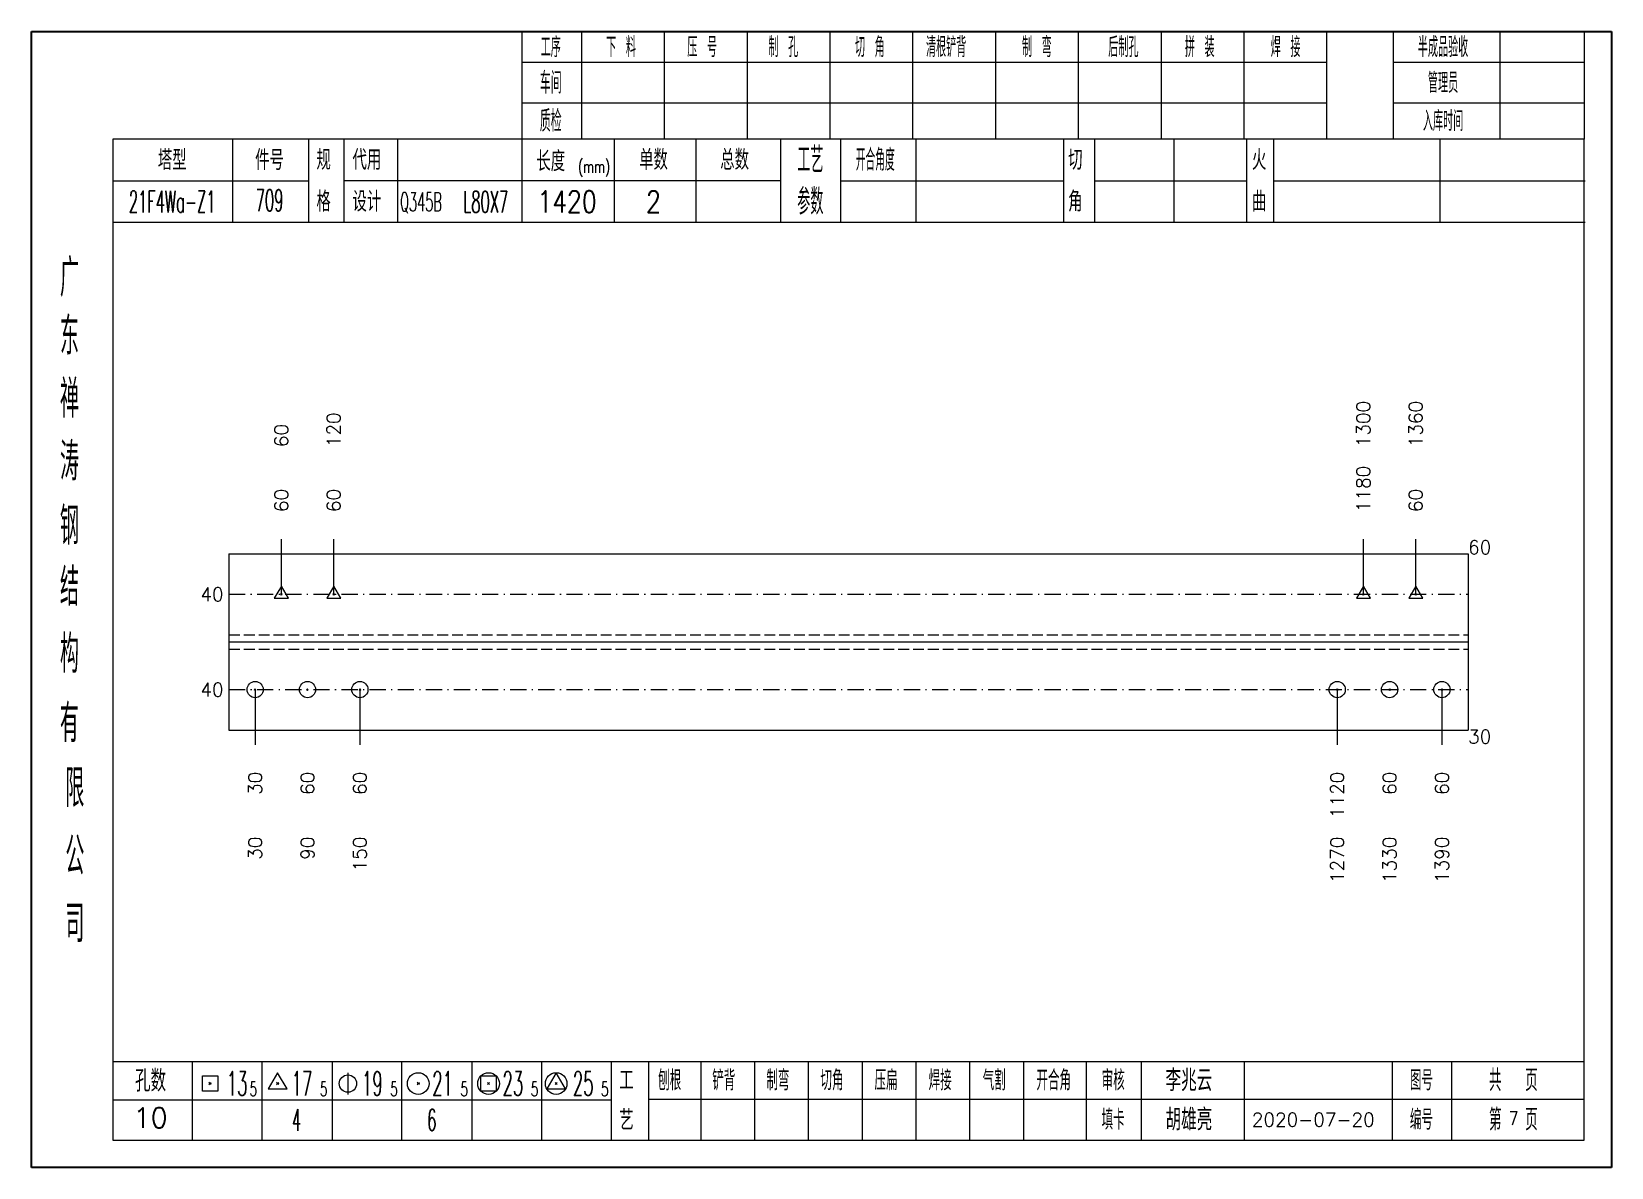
# Model space of a CAD drawing. Extents: x 1310 to 15542, y -76 to 8381.
# Drawn here: x 3389.2 to 3681.3, y 1943.8 to 2153.8 of the extents above; entities that cross this region are included whole.
import ezdxf
from ezdxf.enums import TextEntityAlignment as Align

# ---------------------------------------------------------------- set-up
doc = ezdxf.new("R2010")
doc.units = 0
doc.header["$MEASUREMENT"] = 0
doc.linetypes.add('一点画线', pattern=[5.2, 3, -1, 0.2, -1])
doc.linetypes.add('虚线', pattern=[2.75, 2, -0.75])
doc.layers.get('0').update_dxf_attribs({"linetype": 'CONTINUOUS', "lineweight": 25})
for name, color, linetype, lineweight in [('1', 7, 'CONTINUOUS', 25), ('4', 7, 'CONTINUOUS', 25), ('5', 7, 'CONTINUOUS', 25)]:
    doc.layers.add(name, color=color, linetype=linetype, lineweight=lineweight)
doc.styles.get("Standard").update_dxf_attribs({"font": 'simplex.shx', "width": 0.7, "height": 3, "bigfont": 'gbhzfs.shx'})

msp = doc.modelspace()

# ---------------------------------------------------------------- texts
at = {"color": 7, "linetype": 'Continuous', "lineweight": 13}
for s, p in [('120', (3445.065, 2076.974)), ('1300', (3635.469, 2076.974)), ('1360', (3645.15, 2076.974)), ('60', (3435.383, 2076.974))]:
    msp.add_text(s, height=2.5, rotation=90, dxfattribs=at).set_placement(p, align=Align.MIDDLE_LEFT)
at = {"color": 8, "linetype": 'Continuous', "lineweight": 9}
for s, p in [('1180', (3635.469, 2064.974)), ('60', (3435.383, 2064.974)), ('60', (3445.065, 2064.974)), ('60', (3645.15, 2064.974))]:
    msp.add_text(s, height=2.5, rotation=90, dxfattribs=at).set_placement(p, align=Align.MIDDLE_LEFT)
at = {"color": 7, "linetype": 'Continuous', "lineweight": 13}
msp.add_text('60', height=2.5, dxfattribs=at).set_placement((3654.832, 2058.474), align=Align.MIDDLE_LEFT)
for p in [(3424.702, 2049.787), (3424.702, 2032.162)]:
    msp.add_text('40', height=2.5, dxfattribs=at).set_placement(p, align=Align.MIDDLE_RIGHT)
at = {"layer": '1', "color": 7, "linetype": 'Continuous', "lineweight": 13}
msp.add_text('30', height=2.5, dxfattribs=at).set_placement((3654.832, 2023.474), align=Align.MIDDLE_LEFT)
at = {"layer": '1', "color": 8, "linetype": 'Continuous', "lineweight": 9}
for s, p in [('30', (3430.542, 2016.974)), ('60', (3440.224, 2016.974)), ('60', (3449.906, 2016.974)), ('1120', (3630.628, 2016.974)), ('60', (3640.309, 2016.974)), ('60', (3649.991, 2016.974))]:
    msp.add_text(s, height=2.5, rotation=90, dxfattribs=at).set_placement(p, align=Align.MIDDLE_RIGHT)
at = {"layer": '1', "color": 7, "linetype": 'Continuous', "lineweight": 13}
for s, p in [('30', (3430.542, 2004.974)), ('90', (3440.224, 2004.974)), ('150', (3449.906, 2004.974)), ('1270', (3630.628, 2004.974)), ('1330', (3640.309, 2004.974)), ('1390', (3649.991, 2004.974))]:
    msp.add_text(s, height=2.5, rotation=90, dxfattribs=at).set_placement(p, align=Align.MIDDLE_RIGHT)
at = {"layer": '4', "color": 1, "linetype": 'Continuous', "lineweight": 25}
for s, height, width, p in [('工序', 3.7, 0.7, (3485.202, 2150.931)), ('下 料', 3.7, 0.7, (3498.202, 2150.931)), ('制 孔', 3.7, 0.7, (3528.202, 2150.931)), ('切 角', 3.7, 0.7, (3544.202, 2150.931)), ('清根铲背 ', 3.7, 0.7, (3559.202, 2150.931)), (' 制 弯', 3.7, 0.7, (3574.202, 2150.931)), (' 后制孔', 3.7, 0.7, (3590.202, 2150.931)), ('拼 装', 3.7, 0.7, (3605.202, 2150.931)), (' 焊 接', 3.7, 0.7, (3620.202, 2150.931)), ('半成品验收', 3.7, 0.7, (3650.202, 2150.931)), ('压 号', 3.7, 0.7, (3513.202, 2150.931)), ('车间', 4, 0.7, (3485.202, 2144.331)), ('管理员', 3.7, 0.7, (3650.202, 2144.331)), ('质检', 4, 0.7, (3485.202, 2137.271)), ('入库时间', 3.7, 0.7, (3650.202, 2137.271)), ('工艺', 4.8, 0.7, (3533.202, 2130.091)), ('(mm)', 2.24, 0.7, (3493.202, 2128.831)), ('开合角度', 4, 0.6, (3545.202, 2130.091)), ('21F4Wa-Z1', 4, 0.5, (3415.202, 2122.351)), ('709', 4, 0.5, (3433.202, 2122.601)), ('Q345B', 3.5, 0.5, (3461.202, 2122.331)), ('L80X7', 4, 0.5, (3473.202, 2122.331)), ('1420', 4, 0.8, (3488.202, 2122.381)), ('2', 4, 0.8, (3504.202, 2122.381)), ('参数', 4.8, 0.7, (3533.202, 2122.381)), ('广', 6.96, 0.7, (3396.202, 2108.301)), ('东', 6.96, 0.7, (3396.202, 2097.511)), ('禅', 6.96, 0.7, (3396.202, 2085.921)), ('涛', 6.96, 0.7, (3396.202, 2074.321)), ('钢', 6.96, 0.7, (3396.202, 2062.431)), ('结', 6.96, 0.7, (3396.202, 2051.121)), ('构', 6.96, 0.7, (3396.202, 2038.741)), ('有', 6.96, 0.7, (3396.202, 2025.931)), ('限', 6.96, 0.7, (3397.202, 2013.931)), ('公', 6.96, 0.7, (3397.202, 2001.391)), ('司', 6.96, 0.7, (3397.202, 1988.911)), ('13', 4.47, 0.5, (3427.202, 1959.331)), ('17', 4.47, 0.5, (3439.202, 1959.331)), ('19', 4.47, 0.5, (3452.202, 1959.331)), ('21', 4.47, 0.5, (3465.202, 1959.331)), ('23', 4.47, 0.5, (3478.202, 1959.331)), ('25', 4.47, 0.5, (3491.202, 1959.331)), ('刨根', 3.7, 0.8, (3507.202, 1959.931)), ('铲背', 3.7, 0.8, (3517.202, 1959.931)), ('制弯', 3.7, 0.8, (3527.202, 1959.931)), ('切角', 3.7, 0.8, (3537.202, 1959.931)), ('压扁', 3.7, 0.8, (3547.202, 1959.931)), ('焊接', 3.7, 0.8, (3557.202, 1959.931)), ('气割', 3.7, 0.8, (3567.202, 1959.931)), ('开合角', 3.7, 0.8, (3578.202, 1959.931)), ('审核', 3.7, 0.8, (3589.202, 1959.931)), ('图号', 3.7, 0.8, (3646.202, 1959.931)), ('共  页', 4, 0.8, (3663.202, 1959.931)), ('5', 2.68, 0.6, (3430.202, 1958.331)), ('5', 2.68, 0.6, (3443.202, 1958.331)), ('5', 2.68, 0.6, (3456.202, 1958.331)), ('5', 2.68, 0.6, (3469.202, 1958.331)), ('5', 2.68, 0.6, (3482.202, 1958.331)), ('5', 2.68, 0.6, (3495.202, 1958.331)), ('4', 4, 0.5, (3438.202, 1952.581)), ('6', 4, 0.5, (3463.202, 1952.581)), ('填卡', 3.7, 0.8, (3589.202, 1952.661)), ('编号', 3.7, 0.8, (3646.202, 1952.661)), ('第  页', 4, 0.8, (3663.202, 1952.661))]:
    msp.add_text(s, height=height, dxfattribs=dict(at, width=width)).set_placement(p, align=Align.MIDDLE_CENTER)
for s, height, p in [('塔型', 3.7, (3415.202, 2130.061)), ('件号', 3.7, (3433.202, 2130.061)), ('规', 3.7, (3443.202, 2130.091)), ('代用', 3.7, (3451.202, 2130.091)), ('长度', 3.7, (3485.202, 2129.831)), ('单数', 3.7, (3504.202, 2130.091)), ('总数', 3.7, (3519.202, 2130.091)), ('切', 3.7, (3582.202, 2130.091)), ('火', 3.7, (3616.202, 2130.091)), ('格', 3.7, (3443.202, 2122.381)), ('设计', 3.7, (3451.202, 2122.381)), ('角', 3.7, (3582.202, 2122.381)), ('曲', 3.7, (3616.202, 2122.381)), ('孔数', 4, (3411.202, 1959.851)), ('工', 3.7, (3499.202, 1959.931)), ('李兆云', 4, (3603.202, 1959.931)), ('10', 3.7, (3411.202, 1953.021)), ('艺', 3.7, (3499.202, 1952.581)), ('胡雄亮', 4, (3603.202, 1952.661)), ('2020-07-20', 2.5, (3626.202, 1952.661))]:
    msp.add_text(s, height=height, dxfattribs=at).set_placement(p, align=Align.MIDDLE_CENTER)
at = {"layer": '4', "color": 6, "linetype": 'Continuous', "lineweight": 25, "width": 0.8}
msp.add_text('7', height=2.5, dxfattribs=at).set_placement((3663.227, 1952.889), align=Align.MIDDLE_CENTER)

# ---------------------------------------------------------------- blocks, each defined once
blk = doc.blocks.new('孔17.5')
at = {"layer": '5', "color": 7, "linetype": 'Continuous', "lineweight": 13}
for p, q in [((0, 1), (-0.866, -0.5)), ((-0.1, -0.1), (0.1, 0.1)), ((0.1, -0.1), (-0.1, 0.1)), ((0.866, -0.5), (0, 1)), ((-0.866, -0.5), (0.866, -0.5))]:
    blk.add_line(p, q, dxfattribs=at)
blk = doc.blocks.new('孔21.5')
at = {"layer": '5', "color": 7, "linetype": 'Continuous', "lineweight": 13}
for p, q in [((-0.1, -0.1), (0.1, 0.1)), ((0.1, -0.1), (-0.1, 0.1))]:
    blk.add_line(p, q, dxfattribs=at)
blk.add_circle((0, 0), 1, dxfattribs=at)
blk = doc.blocks.new('CTJGK')
at = {"color": 6, "linetype": 'Continuous'}
for p, q in [((0, 209.97), (292.13, 209.97)), ((0, 0), (0, 209.97)), ((292.13, 209.97), (292.13, 0)), ((292.13, 0), (0, 0))]:
    blk.add_line(p, q, dxfattribs=at)

# ---------------------------------------------------------------- linework, layer by layer
at = {"color": 7, "linetype": 'Continuous', "lineweight": 13}
for p, q in [((3435.383, 2049.787), (3435.383, 2059.974)), ((3445.065, 2049.787), (3445.065, 2059.974)), ((3635.469, 2049.787), (3635.469, 2059.974)), ((3645.15, 2049.787), (3645.15, 2059.974)), ((3430.542, 2032.162), (3430.542, 2021.974)), ((3449.906, 2032.162), (3449.906, 2021.974)), ((3630.628, 2032.162), (3630.628, 2021.974)), ((3649.991, 2032.162), (3649.991, 2021.974))]:
    msp.add_line(p, q, dxfattribs=at)
at = {"color": 7, "linetype": 'Continuous', "lineweight": 18}
for p, q in [((3425.702, 2057.287), (3425.702, 2024.662)), ((3425.702, 2057.287), (3654.832, 2057.287)), ((3654.832, 2057.287), (3654.832, 2024.662)), ((3425.702, 2040.974), (3654.832, 2040.974))]:
    msp.add_line(p, q, dxfattribs=at)
at = {"color": 3, "linetype": '一点画线', "lineweight": 13}
for p, q in [((3425.702, 2049.787), (3654.832, 2049.787)), ((3425.702, 2032.162), (3654.832, 2032.162))]:
    msp.add_line(p, q, dxfattribs=at)
at = {"color": 1, "linetype": '虚线', "lineweight": 18}
for p, q in [((3425.702, 2042.287), (3654.832, 2042.287)), ((3425.702, 2039.662), (3654.832, 2039.662))]:
    msp.add_line(p, q, dxfattribs=at)
at = {"layer": '1', "color": 7, "linetype": 'Continuous', "lineweight": 18}
msp.add_line((3425.702, 2024.662), (3654.832, 2024.662), dxfattribs=at)
at = {"layer": '4', "color": 1, "linetype": 'Continuous', "lineweight": 18}
for p, q in [((3389.202, 2153.801), (3389.202, 1943.831)), ((3681.332, 2153.801), (3389.202, 2153.801)), ((3479.832, 2153.801), (3479.832, 2133.961)), ((3490.862, 2153.801), (3490.862, 2133.941)), ((3506.172, 2153.801), (3506.172, 2133.941)), ((3521.492, 2153.801), (3521.492, 2133.941)), ((3536.802, 2153.801), (3536.802, 2133.941)), ((3552.112, 2153.801), (3552.112, 2133.941)), ((3567.422, 2153.801), (3567.422, 2133.941)), ((3582.742, 2153.801), (3582.742, 2133.941)), ((3598.052, 2153.801), (3598.052, 2133.941)), ((3613.362, 2153.801), (3613.362, 2133.941)), ((3628.672, 2153.801), (3628.672, 2133.961)), ((3628.672, 2153.801), (3628.672, 2133.941)), ((3640.952, 2153.801), (3640.952, 2133.941)), ((3660.702, 2153.801), (3660.702, 2133.941)), ((3676.282, 2153.801), (3676.282, 2133.941)), ((3681.332, 2124.001), (3681.332, 2153.801)), ((3628.672, 2148.071), (3479.832, 2148.071)), ((3676.282, 2148.071), (3640.952, 2148.071)), ((3628.672, 2140.591), (3479.832, 2140.591)), ((3676.282, 2140.591), (3640.952, 2140.591)), ((3404.212, 2133.941), (3404.212, 1948.881)), ((3676.282, 2133.941), (3404.212, 2133.941)), ((3426.332, 2133.951), (3426.332, 2118.531)), ((3440.482, 2118.531), (3440.482, 2133.941)), ((3446.982, 2118.531), (3446.982, 2133.941)), ((3456.852, 2133.941), (3456.852, 2118.531)), ((3479.832, 2133.961), (3479.832, 2118.531)), ((3496.952, 2133.941), (3496.952, 2118.531)), ((3512.002, 2133.941), (3512.002, 2118.531)), ((3527.702, 2133.941), (3527.702, 2118.531)), ((3538.762, 2133.941), (3538.762, 2118.531)), ((3552.712, 2133.941), (3552.712, 2118.531)), ((3580.012, 2133.941), (3580.012, 2118.531)), ((3585.772, 2133.941), (3585.772, 2118.531)), ((3600.392, 2133.941), (3600.392, 2118.531)), ((3613.852, 2133.941), (3613.852, 2118.531)), ((3618.842, 2133.941), (3618.842, 2118.531)), ((3649.582, 2133.941), (3649.582, 2118.531)), ((3676.282, 1948.881), (3676.282, 2133.941)), ((3440.482, 2126.181), (3404.212, 2126.181)), ((3527.702, 2126.231), (3446.982, 2126.231)), ((3538.762, 2126.231), (3580.012, 2126.231)), ((3585.772, 2126.231), (3613.852, 2126.231)), ((3618.842, 2126.231), (3676.462, 2126.231)), ((3681.332, 1943.831), (3681.332, 2124.001)), ((3676.462, 2118.531), (3404.212, 2118.531)), ((3404.212, 1963.411), (3676.282, 1963.411)), ((3418.902, 1963.411), (3418.902, 1948.881)), ((3431.832, 1948.881), (3431.832, 1963.411)), ((3444.762, 1963.411), (3444.762, 1948.881)), ((3457.682, 1948.881), (3457.682, 1963.411)), ((3470.612, 1963.411), (3470.612, 1948.881)), ((3483.542, 1948.881), (3483.542, 1963.411)), ((3496.462, 1948.881), (3496.462, 1963.411)), ((3503.332, 1948.881), (3503.332, 1963.411)), ((3512.992, 1948.881), (3512.992, 1963.411)), ((3522.932, 1948.881), (3522.932, 1963.411)), ((3532.872, 1948.881), (3532.872, 1963.411)), ((3542.822, 1948.881), (3542.822, 1963.411)), ((3552.762, 1948.881), (3552.762, 1963.411)), ((3562.702, 1948.881), (3562.702, 1963.411)), ((3572.652, 1948.881), (3572.652, 1963.411)), ((3584.292, 1948.881), (3584.292, 1963.411)), ((3594.442, 1948.881), (3594.442, 1963.411)), ((3613.502, 1948.881), (3613.502, 1963.411)), ((3640.882, 1948.881), (3640.882, 1963.411)), ((3651.842, 1948.881), (3651.842, 1963.411)), ((3496.462, 1956.281), (3404.212, 1956.281)), ((3503.292, 1956.441), (3676.282, 1956.441)), ((3404.212, 1948.881), (3676.282, 1948.881)), ((3389.202, 1943.831), (3681.332, 1943.831))]:
    msp.add_line(p, q, dxfattribs=at)
at = {"layer": '4', "color": 7, "linetype": 'Continuous', "lineweight": 13}
for p, q in [((3420.788, 1957.917), (3420.788, 1960.745)), ((3420.788, 1960.745), (3423.616, 1960.745)), ((3423.616, 1960.745), (3423.616, 1957.917)), ((3434.702, 1961.331), (3432.97, 1958.331)), ((3436.434, 1958.331), (3434.702, 1961.331)), ((3447.702, 1961.331), (3447.702, 1957.331)), ((3472.288, 1957.917), (3472.288, 1960.745)), ((3472.288, 1960.745), (3475.116, 1960.745)), ((3475.116, 1960.745), (3475.116, 1957.917)), ((3486.202, 1961.331), (3484.47, 1958.331)), ((3487.934, 1958.331), (3486.202, 1961.331)), ((3423.616, 1957.917), (3420.788, 1957.917)), ((3422.002, 1959.131), (3422.402, 1959.531)), ((3422.402, 1959.131), (3422.002, 1959.531)), ((3432.97, 1958.331), (3436.434, 1958.331)), ((3434.502, 1959.131), (3434.902, 1959.531)), ((3434.902, 1959.131), (3434.502, 1959.531)), ((3460.502, 1959.131), (3460.902, 1959.531)), ((3460.902, 1959.131), (3460.502, 1959.531)), ((3475.116, 1957.917), (3472.288, 1957.917)), ((3473.502, 1959.131), (3473.902, 1959.531)), ((3473.902, 1959.131), (3473.502, 1959.531)), ((3484.47, 1958.331), (3487.934, 1958.331)), ((3486.002, 1959.131), (3486.402, 1959.531)), ((3486.402, 1959.131), (3486.002, 1959.531))]:
    msp.add_line(p, q, dxfattribs=at)
for centre, radius in [((3447.702, 1959.331), 1.6), ((3460.702, 1959.331), 2), ((3473.702, 1959.331), 2), ((3486.202, 1959.331), 2)]:
    msp.add_circle(centre, radius, dxfattribs=at)

# ---------------------------------------------------------------- block references
at = {"color": 0, "linetype": 'Continuous'}
msp.add_blockref('CTJGK', (3389.202, 1943.831), dxfattribs=at)
at = {"color": 8, "linetype": 'Continuous', "lineweight": 9, "xscale": 1.5, "yscale": 1.5, "zscale": 1.5}
for p in [(3435.383, 2049.787), (3445.065, 2049.787), (3635.469, 2049.787), (3645.15, 2049.787)]:
    msp.add_blockref('孔17.5', p, dxfattribs=at)
at = {"layer": '1', "color": 8, "linetype": 'Continuous', "lineweight": 9, "xscale": 1.5, "yscale": 1.5, "zscale": 1.5}
for p in [(3430.542, 2032.162), (3440.224, 2032.162), (3449.906, 2032.162), (3630.628, 2032.162), (3640.309, 2032.162), (3649.991, 2032.162)]:
    msp.add_blockref('孔21.5', p, dxfattribs=at)

msp.set_redraw_order([(e.dxf.handle, doc.entitydb.next_handle()) for e in msp.query("TEXT MTEXT ATTDEF DIMENSION ARC_DIMENSION")])  # texts and dimensions are drawn at this point

doc.saveas('drawing.dxf')
